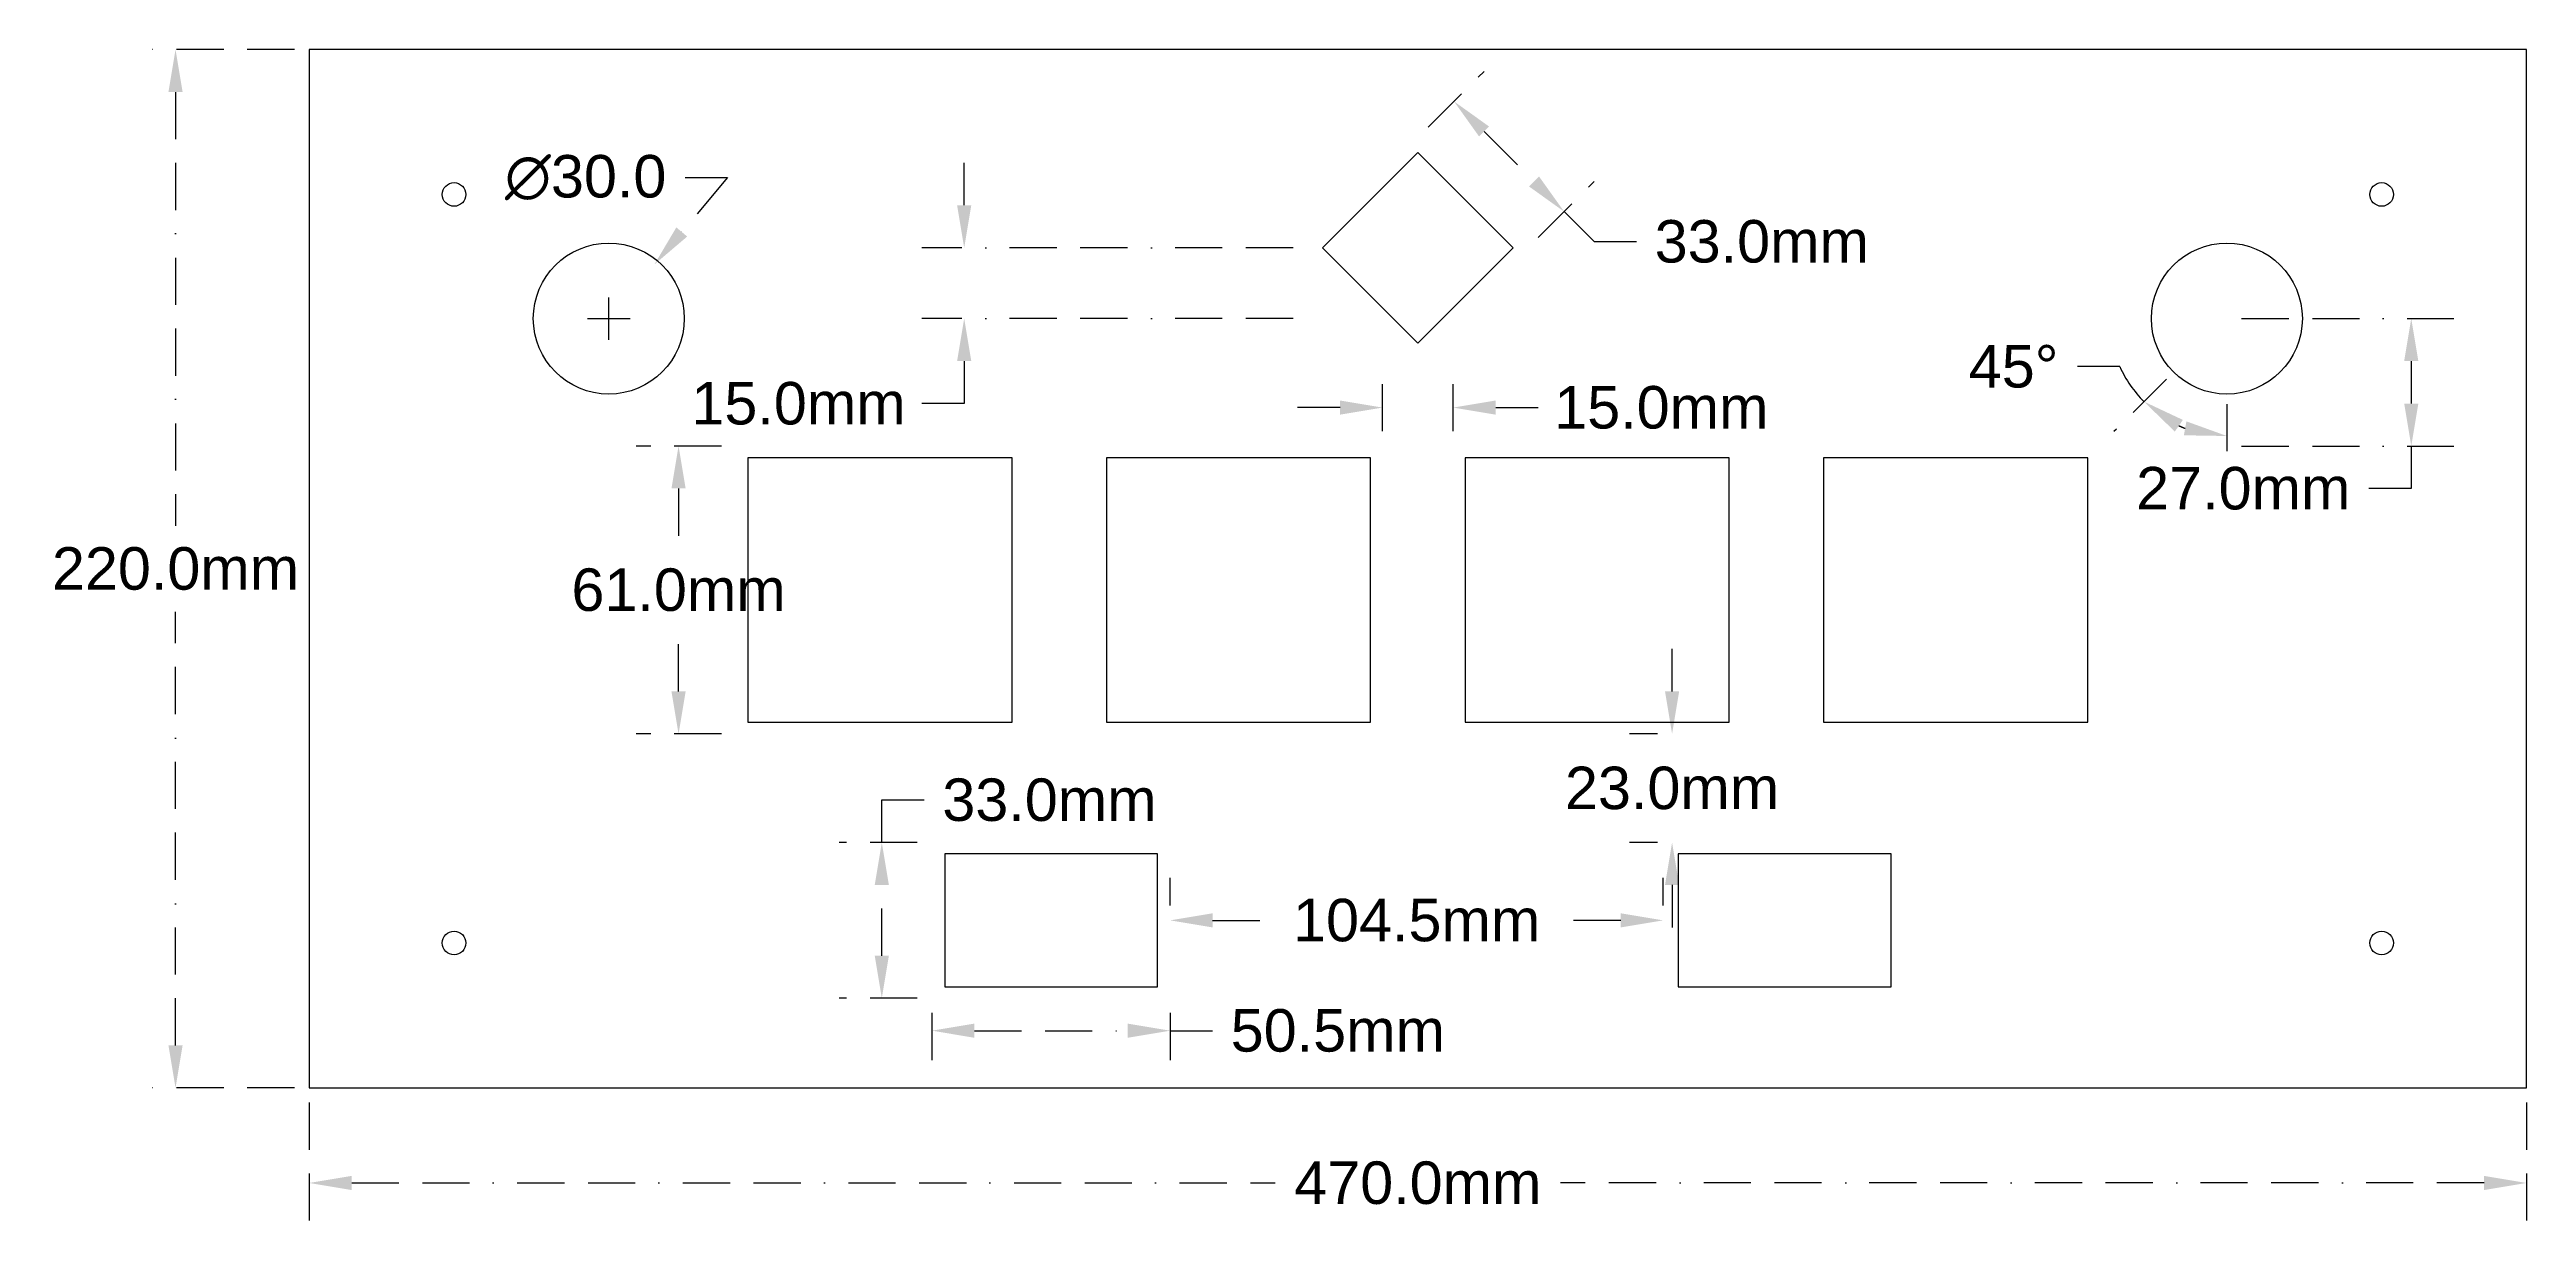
# Model space of a CAD drawing. Header units: millimetres. Extents: x -55 to 470, y -29 to 220.
import ezdxf

# ---------------------------------------------------------------- set-up
doc = ezdxf.new("R2010")
doc.units = ezdxf.units.MM
doc.header["$LTSCALE"] = 20
doc.header["$MEASUREMENT"] = 0
doc.linetypes.add('BORDER', pattern=[1.75, 0.5, -0.25, 0.5, -0.25, 0, -0.25])
doc.layers.get('0').update_dxf_attribs({"color": 220})
doc.layers.get('Defpoints').update_dxf_attribs({"linetype": 'BORDER'})
doc.layers.add('Plexiglass', color=52, linetype='Continuous')
doc.styles.get("Standard").update_dxf_attribs({"font": 'arial.ttf'})
doc.dimstyles.new('Annotative mm', dxfattribs={"dimscale": 0, "dimtxt": 0.18, "dimasz": 0.18, "dimexe": 0.18, "dimexo": 0.0625, "dimgap": 0.09, "dimtad": 0, "dimtih": 1, "dimtoh": 1, "dimdec": 1, "dimzin": 0, "dimdsep": 46, "dimtxsty": 'Standard', "dimcen": 0.09, "dimadec": 0, "dimazin": 0, "dimtfac": 1, "dimtdec": 1, "dimtofl": 0, "dimtmove": 0, "dimatfit": 3, "dimfxl": 1, "dimtolj": 1, "dimtzin": 0, "dimarcsym": 0})
doc.dimstyles.new('Annotative mm$0', dxfattribs={"dimscale": 0, "dimtxt": 0.18, "dimasz": 0.18, "dimexe": 0.18, "dimexo": 0.0625, "dimgap": 0.09, "dimtad": 0, "dimtih": 1, "dimtoh": 1, "dimdec": 1, "dimzin": 0, "dimdsep": 46, "dimtxsty": 'Standard', "dimcen": 0.09, "dimadec": 0, "dimazin": 0, "dimtfac": 1, "dimtdec": 1, "dimtofl": 0, "dimtmove": 0, "dimatfit": 3, "dimfxl": 1, "dimtolj": 1, "dimtzin": 0, "dimarcsym": 0})

# ---------------------------------------------------------------- blocks, each defined once
blk = doc.blocks.new('*U2')
at = {"layer": 'Plexiglass'}
blk.add_lwpolyline([(-28, -28), (28, -28), (28, 28), (-28, 28)], close=True, dxfattribs=at)
blk = doc.blocks.new('*U3')
at = {"layer": 'Plexiglass', "color": 0, "linetype": 'ByBlock', "lineweight": -2, "transparency": 16777216}
for p in [(0, 0), (76, 0), (152, 0), (228, 0)]:
    blk.add_blockref('*U2', p, dxfattribs=at)
blk = doc.blocks.new('*D10')
at = {"layer": 'Defpoints', "color": 0, "lineweight": -2, "transparency": 16777216}
for p, q in [((0, -3.12), (0, -29.15)), ((470, -3.12), (470, -29.15)), ((9, -20.15), (204.78, -20.15)), ((461, -20.15), (265.22, -20.15))]:
    blk.add_line(p, q, dxfattribs=at)
at = {"layer": 'Defpoints', "color": 0, "transparency": 16777216}
for p in [(0, 0), (470, 0), (470, -20.15)]:
    blk.add_point(p, dxfattribs=at)
for points in [[(9, -18.65), (9, -21.65), (0, -20.15)], [(461, -18.65), (461, -21.65), (470, -20.15)]]:
    blk.add_solid(points, dxfattribs=at)
at = {"layer": 'Defpoints', "color": 0, "transparency": 16777216, "insert": (235, -20.15), "char_height": 9, "attachment_point": 5}
blk.add_mtext('\\A1;470.0mm', dxfattribs=at)
blk = doc.blocks.new('*D11')
at = {"layer": 'Defpoints', "color": 0, "lineweight": -2, "transparency": 16777216}
for p, q in [((-3.13, 220), (-37.34, 220)), ((-28.34, 211), (-28.34, 119.1)), ((-28.34, 9), (-28.34, 100.9)), ((-3.13, 0), (-37.34, 0))]:
    blk.add_line(p, q, dxfattribs=at)
at = {"layer": 'Defpoints', "color": 0, "transparency": 16777216}
for p in [(-28.34, 220), (0, 220), (0, 0)]:
    blk.add_point(p, dxfattribs=at)
for points in [[(-29.84, 211), (-26.84, 211), (-28.34, 220)], [(-29.84, 9), (-26.84, 9), (-28.34, 0)]]:
    blk.add_solid(points, dxfattribs=at)
at = {"layer": 'Defpoints', "color": 0, "transparency": 16777216, "insert": (-28.34, 110), "char_height": 9, "attachment_point": 5}
blk.add_mtext('\\A1;220.0mm', dxfattribs=at)
blk = doc.blocks.new('*D12')
at = {"layer": 'Defpoints', "color": 0, "lineweight": -2, "transparency": 16777216}
for p, q in [((132, 15.87), (132, 3.12)), ((182.5, 15.87), (182.5, 3.12)), ((141, 12.12), (173.5, 12.12)), ((182.5, 12.12), (191.5, 12.12))]:
    blk.add_line(p, q, dxfattribs=at)
at = {"layer": 'Defpoints', "color": 0, "transparency": 16777216}
for p in [(132, 19), (182.5, 19), (182.5, 12.12)]:
    blk.add_point(p, dxfattribs=at)
for points in [[(141, 13.62), (141, 10.62), (132, 12.12)], [(173.5, 13.62), (173.5, 10.62), (182.5, 12.12)]]:
    blk.add_solid(points, dxfattribs=at)
at = {"layer": 'Defpoints', "color": 0, "transparency": 16777216, "insert": (218.04, 12.12), "char_height": 9, "attachment_point": 5}
blk.add_mtext('\\A1;50.5mm', dxfattribs=at)
blk = doc.blocks.new('*D13')
at = {"layer": 'Defpoints', "color": 0, "lineweight": -2, "transparency": 16777216}
for p, q in [((121.37, 52), (121.37, 61)), ((121.37, 61), (130.37, 61)), ((128.88, 52), (112.37, 52)), ((121.37, 28), (121.37, 43)), ((128.88, 19), (112.37, 19))]:
    blk.add_line(p, q, dxfattribs=at)
at = {"layer": 'Defpoints', "color": 0, "transparency": 16777216}
for p in [(121.37, 52), (132, 52), (132, 19)]:
    blk.add_point(p, dxfattribs=at)
for points in [[(119.87, 43), (122.87, 43), (121.37, 52)], [(119.87, 28), (122.87, 28), (121.37, 19)]]:
    blk.add_solid(points, dxfattribs=at)
at = {"layer": 'Defpoints', "color": 0, "transparency": 16777216, "insert": (156.91, 61), "char_height": 9, "attachment_point": 5}
blk.add_mtext('\\A1;33.0mm', dxfattribs=at)
blk = doc.blocks.new('*D14')
at = {"layer": 'Defpoints', "color": 0, "lineweight": -2, "transparency": 16777216}
for p, q in [((182.5, 38.62), (182.5, 44.5)), ((287, 38.62), (287, 44.5)), ((191.5, 35.5), (205.13, 35.5)), ((278, 35.5), (264.37, 35.5))]:
    blk.add_line(p, q, dxfattribs=at)
at = {"layer": 'Defpoints', "color": 0, "transparency": 16777216}
for p in [(182.5, 35.5), (287, 35.5), (287, 35.5)]:
    blk.add_point(p, dxfattribs=at)
for points in [[(191.5, 37), (191.5, 34), (182.5, 35.5)], [(278, 37), (278, 34), (287, 35.5)]]:
    blk.add_solid(points, dxfattribs=at)
at = {"layer": 'Defpoints', "color": 0, "transparency": 16777216, "insert": (234.75, 35.5), "char_height": 9, "attachment_point": 5}
blk.add_mtext('\\A1;104.5mm', dxfattribs=at)
blk = doc.blocks.new('*D15')
at = {"layer": 'Defpoints', "color": 0, "lineweight": -2, "transparency": 16777216}
for p, q in [((237.21, 203.54), (249.04, 215.37)), ((249.04, 202.64), (259.64, 192.04)), ((260.54, 180.21), (272.37, 192.04)), ((266.01, 185.67), (272.37, 179.31)), ((272.37, 179.31), (281.37, 179.31))]:
    blk.add_line(p, q, dxfattribs=at)
at = {"layer": 'Defpoints', "color": 0, "transparency": 16777216}
for p in [(235, 201.33), (266.01, 185.67), (258.33, 178)]:
    blk.add_point(p, dxfattribs=at)
for points in [[(250.1, 203.7), (247.98, 201.58), (242.67, 209.01)], [(260.7, 193.1), (258.58, 190.98), (266.01, 185.67)]]:
    blk.add_solid(points, dxfattribs=at)
at = {"layer": 'Defpoints', "color": 0, "transparency": 16777216, "insert": (307.91, 179.31), "char_height": 9, "attachment_point": 5}
blk.add_mtext('\\A1;33.0mm', dxfattribs=at)
blk = doc.blocks.new('*D16')
at = {"layer": 'Defpoints', "color": 0, "lineweight": -2, "transparency": 16777216}
for p, q in [((88.67, 192.86), (78.97, 181.35)), ((79.67, 192.86), (88.67, 192.86)), ((59, 163), (68, 163)), ((63.5, 158.5), (63.5, 167.5))]:
    blk.add_line(p, q, dxfattribs=at)
at = {"layer": 'Defpoints', "color": 0, "transparency": 16777216}
for p in [(73.17, 174.47, 22), (53.83, 151.53, 22)]:
    blk.add_point(p, dxfattribs=at)
blk.add_solid([(77.82, 182.32), (80.12, 180.38), (73.17, 174.47)], dxfattribs=at)
at = {"layer": 'Defpoints', "color": 0, "transparency": 16777216, "insert": (58.6, 192.86), "char_height": 9, "attachment_point": 5}
blk.add_mtext('\\A1;∅30.0', dxfattribs=at)
blk = doc.blocks.new('*D17')
at = {"layer": 'Defpoints', "color": 0, "lineweight": -2, "transparency": 16777216}
for p, q in [((227.5, 139.12), (227.5, 153.14)), ((242.5, 139.12), (242.5, 153.14)), ((218.5, 144.14), (209.5, 144.14)), ((251.5, 144.14), (260.5, 144.14))]:
    blk.add_line(p, q, dxfattribs=at)
at = {"layer": 'Defpoints', "color": 0, "transparency": 16777216}
for p in [(242.5, 144.14), (227.5, 136), (242.5, 136)]:
    blk.add_point(p, dxfattribs=at)
for points in [[(218.5, 145.64), (218.5, 142.64), (227.5, 144.14)], [(251.5, 145.64), (251.5, 142.64), (242.5, 144.14)]]:
    blk.add_solid(points, dxfattribs=at)
at = {"layer": 'Defpoints', "color": 0, "transparency": 16777216, "insert": (286.62, 144.14), "char_height": 9, "attachment_point": 5}
blk.add_mtext('\\A1;15.0mm', dxfattribs=at)
blk = doc.blocks.new('*D18')
at = {"layer": 'Defpoints', "color": 0, "lineweight": -2, "transparency": 16777216}
for p, q in [((87.38, 136), (69.29, 136)), ((78.29, 127), (78.29, 114.6)), ((78.29, 84), (78.29, 96.4)), ((87.38, 75), (69.29, 75))]:
    blk.add_line(p, q, dxfattribs=at)
at = {"layer": 'Defpoints', "color": 0, "transparency": 16777216}
for p in [(90.5, 136), (78.29, 75), (90.5, 75)]:
    blk.add_point(p, dxfattribs=at)
for points in [[(76.79, 127), (79.79, 127), (78.29, 136)], [(76.79, 84), (79.79, 84), (78.29, 75)]]:
    blk.add_solid(points, dxfattribs=at)
at = {"layer": 'Defpoints', "color": 0, "transparency": 16777216, "insert": (78.29, 105.5), "char_height": 9, "attachment_point": 5}
blk.add_mtext('\\A1;61.0mm', dxfattribs=at)
blk = doc.blocks.new('*D19')
at = {"layer": 'Defpoints', "color": 0, "lineweight": -2, "transparency": 16777216}
for p, q in [((288.89, 84), (288.89, 93)), ((285.77, 75), (279.89, 75)), ((285.77, 52), (279.89, 52)), ((288.89, 43), (288.89, 34))]:
    blk.add_line(p, q, dxfattribs=at)
at = {"layer": 'Defpoints', "color": 0, "transparency": 16777216}
for p in [(288.89, 75), (288.89, 75), (288.89, 52)]:
    blk.add_point(p, dxfattribs=at)
for points in [[(287.39, 84), (290.39, 84), (288.89, 75)], [(287.39, 43), (290.39, 43), (288.89, 52)]]:
    blk.add_solid(points, dxfattribs=at)
at = {"layer": 'Defpoints', "color": 0, "transparency": 16777216, "insert": (288.89, 63.5), "char_height": 9, "attachment_point": 5}
blk.add_mtext('\\A1;23.0mm', dxfattribs=at)
blk = doc.blocks.new('*D20')
at = {"layer": 'Defpoints', "color": 0, "lineweight": -2, "transparency": 16777216}
for p, q in [((383.8, 152.82), (374.8, 152.82)), ((393.68, 150.18), (382.54, 139.04)), ((406.5, 144.88), (406.5, 129.12))]:
    blk.add_line(p, q, dxfattribs=at)
for start, end in [(204.1615, 225), (245.8385, 249.1615)]:
    blk.add_arc((406.5, 163), 24.88, start, end, dxfattribs=at)
at = {"layer": 'Defpoints', "color": 0, "transparency": 16777216}
for p in [(406.5, 163), (395.89, 152.39), (406.5, 148), (400.06, 138.97)]:
    blk.add_point(p, dxfattribs=at)
for points in [[(395.46, 139.06), (397.17, 141.53), (388.91, 145.41)], [(397.92, 141.22), (397.38, 138.27), (406.5, 138.12)]]:
    blk.add_solid(points, dxfattribs=at)
at = {"layer": 'Defpoints', "color": 0, "transparency": 16777216, "insert": (361.29, 152.82), "char_height": 9, "attachment_point": 5}
blk.add_mtext('\\A1;45°', dxfattribs=at)
blk = doc.blocks.new('*D22')
at = {"layer": 'Defpoints', "color": 0, "lineweight": -2, "transparency": 16777216}
for p, q in [((138.84, 187), (138.84, 196)), ((208.54, 178), (129.84, 178)), ((208.54, 163), (129.84, 163)), ((138.84, 154), (138.84, 145)), ((138.84, 145), (129.84, 145))]:
    blk.add_line(p, q, dxfattribs=at)
at = {"layer": 'Defpoints', "color": 0, "transparency": 16777216}
for p in [(211.67, 178), (138.84, 163), (211.67, 163)]:
    blk.add_point(p, dxfattribs=at)
for points in [[(137.34, 187), (140.34, 187), (138.84, 178)], [(137.34, 154), (140.34, 154), (138.84, 163)]]:
    blk.add_solid(points, dxfattribs=at)
at = {"layer": 'Defpoints', "color": 0, "transparency": 16777216, "insert": (103.72, 145), "char_height": 9, "attachment_point": 5}
blk.add_mtext('\\A1;15.0mm', dxfattribs=at)
blk = doc.blocks.new('*D23')
at = {"layer": 'Defpoints', "color": 0, "lineweight": -2, "transparency": 16777216}
for p, q in [((409.62, 163), (454.58, 163)), ((445.58, 154), (445.58, 145)), ((409.62, 136), (454.58, 136)), ((445.58, 136), (445.58, 127)), ((445.58, 127), (436.58, 127))]:
    blk.add_line(p, q, dxfattribs=at)
at = {"layer": 'Defpoints', "color": 0, "transparency": 16777216}
for p in [(406.5, 163, 6), (406.5, 136, 6), (445.58, 136)]:
    blk.add_point(p, dxfattribs=at)
for points in [[(444.08, 154), (447.08, 154), (445.58, 163)], [(444.08, 145), (447.08, 145), (445.58, 136)]]:
    blk.add_solid(points, dxfattribs=at)
at = {"layer": 'Defpoints', "color": 0, "transparency": 16777216, "insert": (409.97, 127), "char_height": 9, "attachment_point": 5}
blk.add_mtext('\\A1;27.0mm', dxfattribs=at)

msp = doc.modelspace()

# ---------------------------------------------------------------- linework, layer by layer
msp.add_lwpolyline([(0, 0), (470, 0), (470, 220), (0, 220)], close=True)
at = {"layer": 'Plexiglass'}
for points in [[(0, 0), (470, 0), (470, 220), (0, 220)], [(235, 157.78), (255.22, 178), (235, 198.22), (214.78, 178)], [(134.7, 21.4), (179.8, 21.4), (179.8, 49.6), (134.7, 49.6)], [(290.2, 21.4), (335.3, 21.4), (335.3, 49.6), (290.2, 49.6)]]:
    msp.add_lwpolyline(points, close=True, dxfattribs=at)
for centre, radius in [((30.7, 189.3), 2.5), ((439.3, 189.3), 2.5), ((63.5, 163), 16), ((406.5, 163), 16), ((30.7, 30.7), 2.5), ((439.3, 30.7), 2.5)]:
    msp.add_circle(centre, radius, dxfattribs=at)

# ---------------------------------------------------------------- block references
msp.add_blockref('*U3', (121, 105.5), dxfattribs=at)

# ---------------------------------------------------------------- dimensions: what is measured, and where the dimension line sits
at = {"layer": 'Defpoints'}
for base, p1, p2, angle, picture, middle in [((-28.34, 220), (0, 0), (0, 220), 90, '*D11', (-28.34, 110)), ((138.84, 163), (211.67, 178), (211.67, 163), 270, '*D22', (103.72, 145)), ((445.58, 136, -6), (406.5, 163), (406.5, 136), 90, '*D23', (409.97, 127, -6)), ((242.5, 144.14), (227.5, 136), (242.5, 136), 180, '*D17', (286.62, 144.14)), ((78.29, 75), (90.5, 136), (90.5, 75), 270, '*D18', (78.29, 105.5)), ((288.89, 75), (288.89, 52), (288.89, 75), 90, '*D19', (288.89, 63.5)), ((121.37, 52), (132, 19), (132, 52), 270, '*D13', (156.91, 61))]:
    dim = msp.add_linear_dim(base=base, p1=p1, p2=p2, angle=angle, dimstyle='Annotative mm$0', override={"dimpost": 'mm'}, dxfattribs=at)
    dim.commit()
    dim.dimension.update_dxf_attribs({"geometry": picture, "text_midpoint": middle})
dim = msp.add_aligned_dim(p1=(235, 201.33), p2=(258.33, 178), distance=10.85, dimstyle='Annotative mm$0', override={"dimpost": 'mm'}, dxfattribs=at)
dim.commit()
dim.dimension.update_dxf_attribs({"geometry": '*D15', "text_midpoint": (307.91, 179.31)})
dim = msp.add_diameter_dim_2p(p1=(53.83, 151.53, 22), p2=(73.17, 174.47, 22), dimstyle='Annotative mm', dxfattribs=at)
dim.commit()
dim.dimension.update_dxf_attribs({"geometry": '*D16', "text_midpoint": (58.6, 192.86), "dimtype": 163})
dim = msp.add_angular_dim_3p(base=(400.06, 138.97), center=(406.5, 163), p1=(395.89, 152.39), p2=(406.5, 148), dimstyle='Annotative mm', dxfattribs=at)
dim.commit()
dim.dimension.update_dxf_attribs({"geometry": '*D20', "text_midpoint": (361.29, 152.82)})
for base, p1, p2, picture, middle in [((287, 35.5), (182.5, 35.5), (287, 35.5), '*D14', (234.75, 35.5)), ((182.5, 12.12), (132, 19), (182.5, 19), '*D12', (218.04, 12.12)), ((470, -20.15), (0, 0), (470, 0), '*D10', (235, -20.15))]:
    dim = msp.add_linear_dim(base=base, p1=p1, p2=p2, dimstyle='Annotative mm$0', override={"dimpost": 'mm'}, dxfattribs=at)
    dim.commit()
    dim.dimension.update_dxf_attribs({"geometry": picture, "text_midpoint": middle})

doc.saveas('drawing.dxf')
